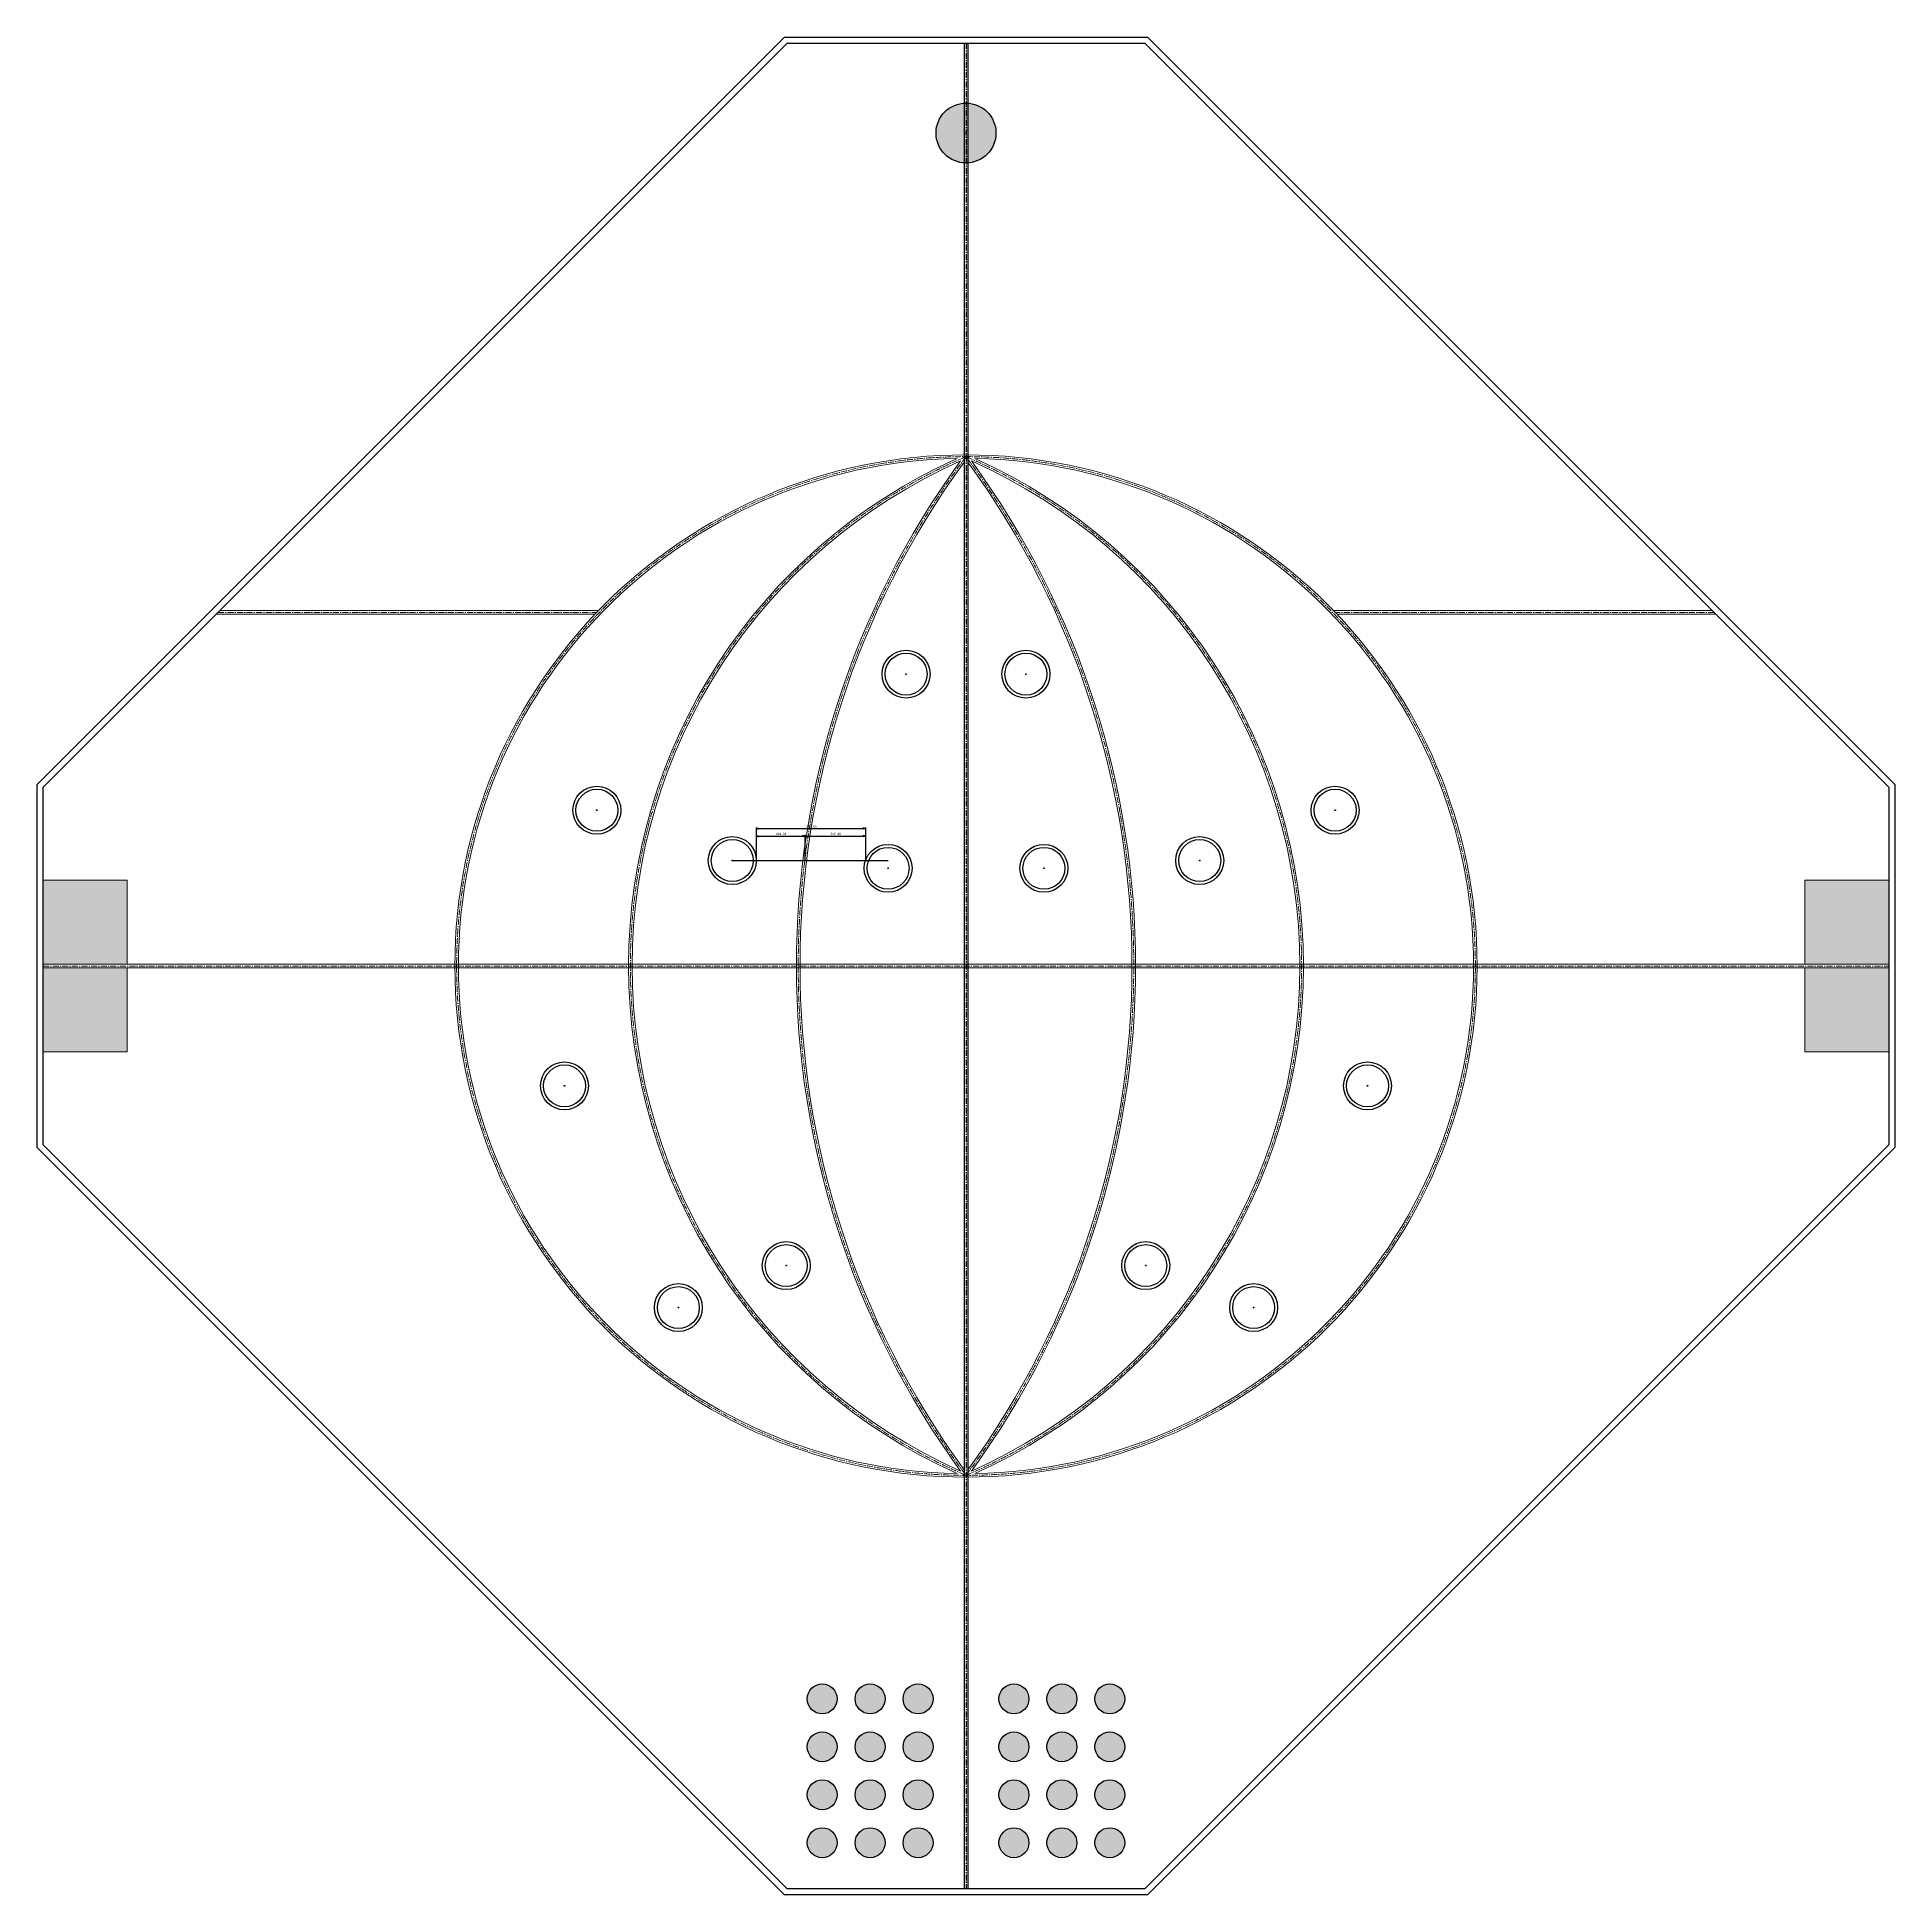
# Model space of a CAD drawing. Units: millimetres at full size, sheet at 1:10. Extents: x -7820 to 7680, y -7750 to 7750.
import ezdxf
from ezdxf.enums import TextEntityAlignment as Align

# ---------------------------------------------------------------- set-up
doc = ezdxf.new("R2010")
doc.units = ezdxf.units.MM
doc.header["$LTSCALE"] = 10
doc.header["$PDMODE"] = 32
doc.header["$PDSIZE"] = 5
doc.linetypes.add('CHAIN1', pattern=[8, 5, -1, 1, -1])
for name, color, linetype in [('0-0', 7, 'Continuous'), ('0-1', 7, 'Continuous'), ('0-3', 7, 'Continuous'), ('0-A', 4, 'Continuous')]:
    doc.layers.add(name, color=color, linetype=linetype)
doc.layers.add('0-2', color=5, linetype='Continuous', lineweight=18)
doc.styles.add('ＭＳ ゴシック', font='')
doc.styles.get('ＭＳ ゴシック').set_extended_font_data('MS Gothic')

msp = doc.modelspace()

# ---------------------------------------------------------------- hatches: boundary and pattern name
at = {"layer": '0-1'}
msp.add_hatch(color=2, dxfattribs=at).paths.add_polyline_path([(180.26, 6950, 1), (-319.74, 6950, 1)])
at = {"layer": '0-3'}
for color, points in [(1, [(-1144.74, -6115, 1), (-1394.74, -6115, 1)]), (1, [(-744.74, -6115, 1), (-994.74, -6115, 1)]), (1, [(-344.74, -6115, 1), (-594.74, -6115, 1)]), (5, [(330.26, -5990, 1), (330.26, -6240, 1)]), (5, [(730.26, -5990, 1), (730.26, -6240, 1)]), (5, [(1130.26, -5990, 1), (1130.26, -6240, 1)]), (1, [(-1144.74, -6515, 1), (-1394.74, -6515, 1)]), (1, [(-744.74, -6515, 1), (-994.74, -6515, 1)]), (1, [(-344.74, -6515, 1), (-594.74, -6515, 1)]), (5, [(330.26, -6390, 1), (330.26, -6640, 1)]), (5, [(730.26, -6390, 1), (730.26, -6640, 1)]), (5, [(1130.26, -6390, 1), (1130.26, -6640, 1)]), (1, [(-1144.74, -6915, 1), (-1394.74, -6915, 1)]), (1, [(-744.74, -6915, 1), (-994.74, -6915, 1)]), (1, [(-344.74, -6915, 1), (-594.74, -6915, 1)]), (5, [(330.26, -6790, 1), (330.26, -7040, 1)]), (5, [(730.26, -6790, 1), (730.26, -7040, 1)]), (5, [(1130.26, -6790, 1), (1130.26, -7040, 1)]), (1, [(-1144.74, -7315, 1), (-1394.74, -7315, 1)]), (1, [(-744.74, -7315, 1), (-994.74, -7315, 1)]), (1, [(-344.74, -7315, 1), (-594.74, -7315, 1)]), (5, [(330.26, -7190, 1), (330.26, -7440, 1)]), (5, [(730.26, -7190, 1), (730.26, -7440, 1)]), (5, [(1130.26, -7190, 1), (1130.26, -7440, 1)])]:
    msp.add_hatch(color=color, dxfattribs=at).paths.add_polyline_path(points)

# ---------------------------------------------------------------- linework, layer by layer
at = {"layer": '0-0'}
for p, q in [((-1582.83, 7750), (-7819.74, 1513.1)), ((-1582.83, 7750), (1443.36, 7750)), ((7680.26, 1513.1), (1443.36, 7750)), ((-1562.12, 7700), (-7769.74, 1492.39)), ((-1562.12, 7700), (1422.65, 7700)), ((-84.74, 7700), (-84.74, -7700)), ((-54.74, 7700), (-54.74, -7700)), ((7630.26, 1492.39), (1422.65, 7700)), ((-7819.74, -1513.1), (-7819.74, 1513.1)), ((-7769.74, -1492.39), (-7769.74, 1492.39)), ((7630.26, 1492.39), (7630.26, -1492.39)), ((7680.26, 1513.1), (7680.26, -1513.1)), ((-7819.74, -1513.1), (-1582.83, -7750)), ((-7769.74, -1492.39), (-1562.12, -7700)), ((1422.65, -7700), (7630.26, -1492.39)), ((1443.36, -7750), (7680.26, -1513.1)), ((1443.36, -7750), (-1582.83, -7750)), ((1422.65, -7700), (-1562.12, -7700))]:
    msp.add_line(p, q, dxfattribs=at)
at = {"layer": '0-0', "color": 4, "linetype": 'CHAIN1'}
msp.add_line((-69.74, 7700), (-69.74, -7700), dxfattribs=at)
at = {"layer": '0-1'}
for centre, radius in [((-69.74, 6950), 250), ((-569.74, 2435), 200), ((430.26, 2435), 200), ((-569.74, 2435), 175), ((430.26, 2435), 175), ((-3149.74, 1300), 200), ((-3149.74, 1300), 175), ((3010.26, 1300), 200), ((3010.26, 1300), 175), ((-2019.74, 880), 200), ((-2019.74, 880), 175), ((-719.74, 815), 200), ((-719.74, 815), 175), ((580.26, 815), 200), ((580.26, 815), 175), ((1880.26, 880), 200), ((1880.26, 880), 175), ((-3419.74, -1000), 200), ((-3419.74, -1000), 175), ((3280.26, -1000), 200), ((3280.26, -1000), 175), ((-1569.74, -2500), 200), ((-1569.74, -2500), 175), ((1430.26, -2500), 200), ((1430.26, -2500), 175), ((-2469.74, -2850), 200), ((-2469.74, -2850), 175), ((2330.26, -2850), 200), ((2330.26, -2850), 175)]:
    msp.add_circle(centre, radius, dxfattribs=at)
at = {"layer": '0-1', "color": 4}
for p in [(-69.74, 6950), (-569.74, 2435), (430.26, 2435), (-3149.74, 1300), (3010.26, 1300), (-2019.74, 880), (-719.74, 815), (580.26, 815), (1880.26, 880), (-3419.74, -1000), (3280.26, -1000), (-1569.74, -2500), (1430.26, -2500), (-2469.74, -2850), (2330.26, -2850)]:
    msp.add_point(p, dxfattribs=at)
at = {"layer": '0-2', "color": 4, "linetype": 'CHAIN1'}
for p, q in [((-6312.12, 2950), (-3149.95, 2950)), ((6172.65, 2950), (3010.48, 2950)), ((-7769.74, 0), (7630.26, 0))]:
    msp.add_line(p, q, dxfattribs=at)
at = {"layer": '0-2'}
for p, q in [((-6297.12, 2965), (-3135.51, 2965)), ((6157.65, 2965), (2996.04, 2965)), ((-6327.12, 2935), (-3164.25, 2935)), ((6187.65, 2935), (3024.78, 2935)), ((-7769.74, 15), (7630.26, 15)), ((-7769.74, -15), (7630.26, -15))]:
    msp.add_line(p, q, dxfattribs=at)
at = {"layer": '0-2', "color": 7}
for points in [[(-7769.74, 15), (-7069.74, 15), (-7069.74, 715), (-7769.74, 715)], [(7630.26, 15), (6930.26, 15), (6930.26, 715), (7630.26, 715)], [(-7769.74, -15), (-7069.74, -15), (-7069.74, -715), (-7769.74, -715)], [(7630.26, -15), (6930.26, -15), (6930.26, -715), (7630.26, -715)]]:
    msp.add_lwpolyline(points, close=True, dxfattribs=at)
at = {"layer": '0-2'}
msp.add_circle((-69.74, 0), 4265, dxfattribs=at)
at = {"layer": '0-2', "color": 4, "linetype": 'CHAIN1'}
msp.add_circle((-69.74, 0), 4250, dxfattribs=at)
at = {"layer": '0-2'}
for centre, radius, start, end in [((-69.74, 0), 4235, 90.9873, 269.0127), ((1754.58, 0), 4640, 114.13564, 245.86436), ((1754.58, 0), 4610, 113.9217, 246.0783), ((5681.29, 0), 7166, 143.98089, 216.01911), ((5681.29, 0), 7136, 143.90287, 216.09713), ((-5820.76, 0), 7136, 323.90287, 36.09713), ((-5820.76, 0), 7166, 323.98089, 36.01911), ((-1894.05, 0), 4610, 293.9217, 66.0783), ((-69.74, 0), 4235, 270.9873, 89.0127), ((-1894.05, 0), 4640, 294.13564, 65.86436)]:
    msp.add_arc(centre, radius, start, end, dxfattribs=at)
at = {"layer": '0-2', "color": 4, "linetype": 'CHAIN1'}
for centre, radius, start, end in [((1754.58, 0), 4625, 113.23146, 246.76854), ((5681.29, 0), 7151, 143.53565, 216.46435), ((-1894.05, 0), 4625, 293.23146, 66.76854), ((-5820.76, 0), 7151, 323.53565, 36.46435)]:
    msp.add_arc(centre, radius, start, end, dxfattribs=at)
at = {"layer": '0-2', "color": 1}
for points in [[(-7769.74, 715), (-7069.74, 715), (-7769.74, 15), (-7069.74, 15)], [(-7069.74, -15), (-7069.74, -715), (-7769.74, -15), (-7769.74, -715)]]:
    msp.add_solid(points, dxfattribs=at)
at = {"layer": '0-2'}
for points in [[(6930.26, 715), (7630.26, 715), (6930.26, 15), (7630.26, 15)], [(6930.26, -715), (7630.26, -715), (6930.26, -15), (7630.26, -15)]]:
    msp.add_solid(points, dxfattribs=at)
at = {"layer": '0-3'}
for centre in [(-1269.74, -6115), (-869.74, -6115), (-469.74, -6115), (330.26, -6115), (730.26, -6115), (1130.26, -6115), (-1269.74, -6515), (-869.74, -6515), (-469.74, -6515), (330.26, -6515), (730.26, -6515), (1130.26, -6515), (-1269.74, -6915), (-869.74, -6915), (-469.74, -6915), (330.26, -6915), (730.26, -6915), (1130.26, -6915), (-1269.74, -7315), (-869.74, -7315), (-469.74, -7315), (330.26, -7315), (730.26, -7315), (1130.26, -7315)]:
    msp.add_circle(centre, 125, dxfattribs=at)
at = {"layer": '0-A'}
for p, q in [((-1819.74, 1156.5), (-1819.74, 880)), ((-1819.74, 1146.5), (-1800.42, 1151.68)), ((-1819.74, 1146.5), (-908.88, 1146.5)), ((-1819.74, 1146.5), (-1800.42, 1141.33)), ((-1819.74, 1093.57), (-1819.74, 880)), ((-1819.74, 1083.57), (-1800.42, 1088.75)), ((-1415.36, 1083.57), (-1434.68, 1088.75)), ((-1415.36, 1093.57), (-1415.36, 880)), ((-1415.36, 1083.57), (-1396.04, 1088.75)), ((-908.88, 1146.5), (-928.2, 1151.68)), ((-908.88, 1146.5), (-928.2, 1141.33)), ((-908.88, 1083.57), (-928.2, 1088.75)), ((-908.88, 1156.5), (-908.88, 880)), ((-908.88, 1093.57), (-908.88, 880)), ((-1819.74, 1083.57), (-1415.36, 1083.57)), ((-1819.74, 1083.57), (-1800.42, 1078.4)), ((-1415.36, 1083.57), (-1434.68, 1078.4)), ((-1415.36, 1083.57), (-908.88, 1083.57)), ((-1415.36, 1083.57), (-1396.04, 1078.4)), ((-908.88, 1083.57), (-928.2, 1078.4))]:
    msp.add_line(p, q, dxfattribs=at)
at = {"layer": '0-A', "color": 7}
msp.add_line((-2019.74, 880), (-719.74, 880), dxfattribs=at)

# ---------------------------------------------------------------- texts
at = {"layer": '0-A', "style": 'ＭＳ ゴシック'}
for s, p in [('404.38', (-1655.05, 1088.57)), ('910.86', (-1401.81, 1151.5)), ('506.48', (-1199.62, 1088.57))]:
    msp.add_text(s, height=18.33, dxfattribs=at).set_placement(p, align=Align.BOTTOM_LEFT)

doc.saveas('drawing.dxf')
